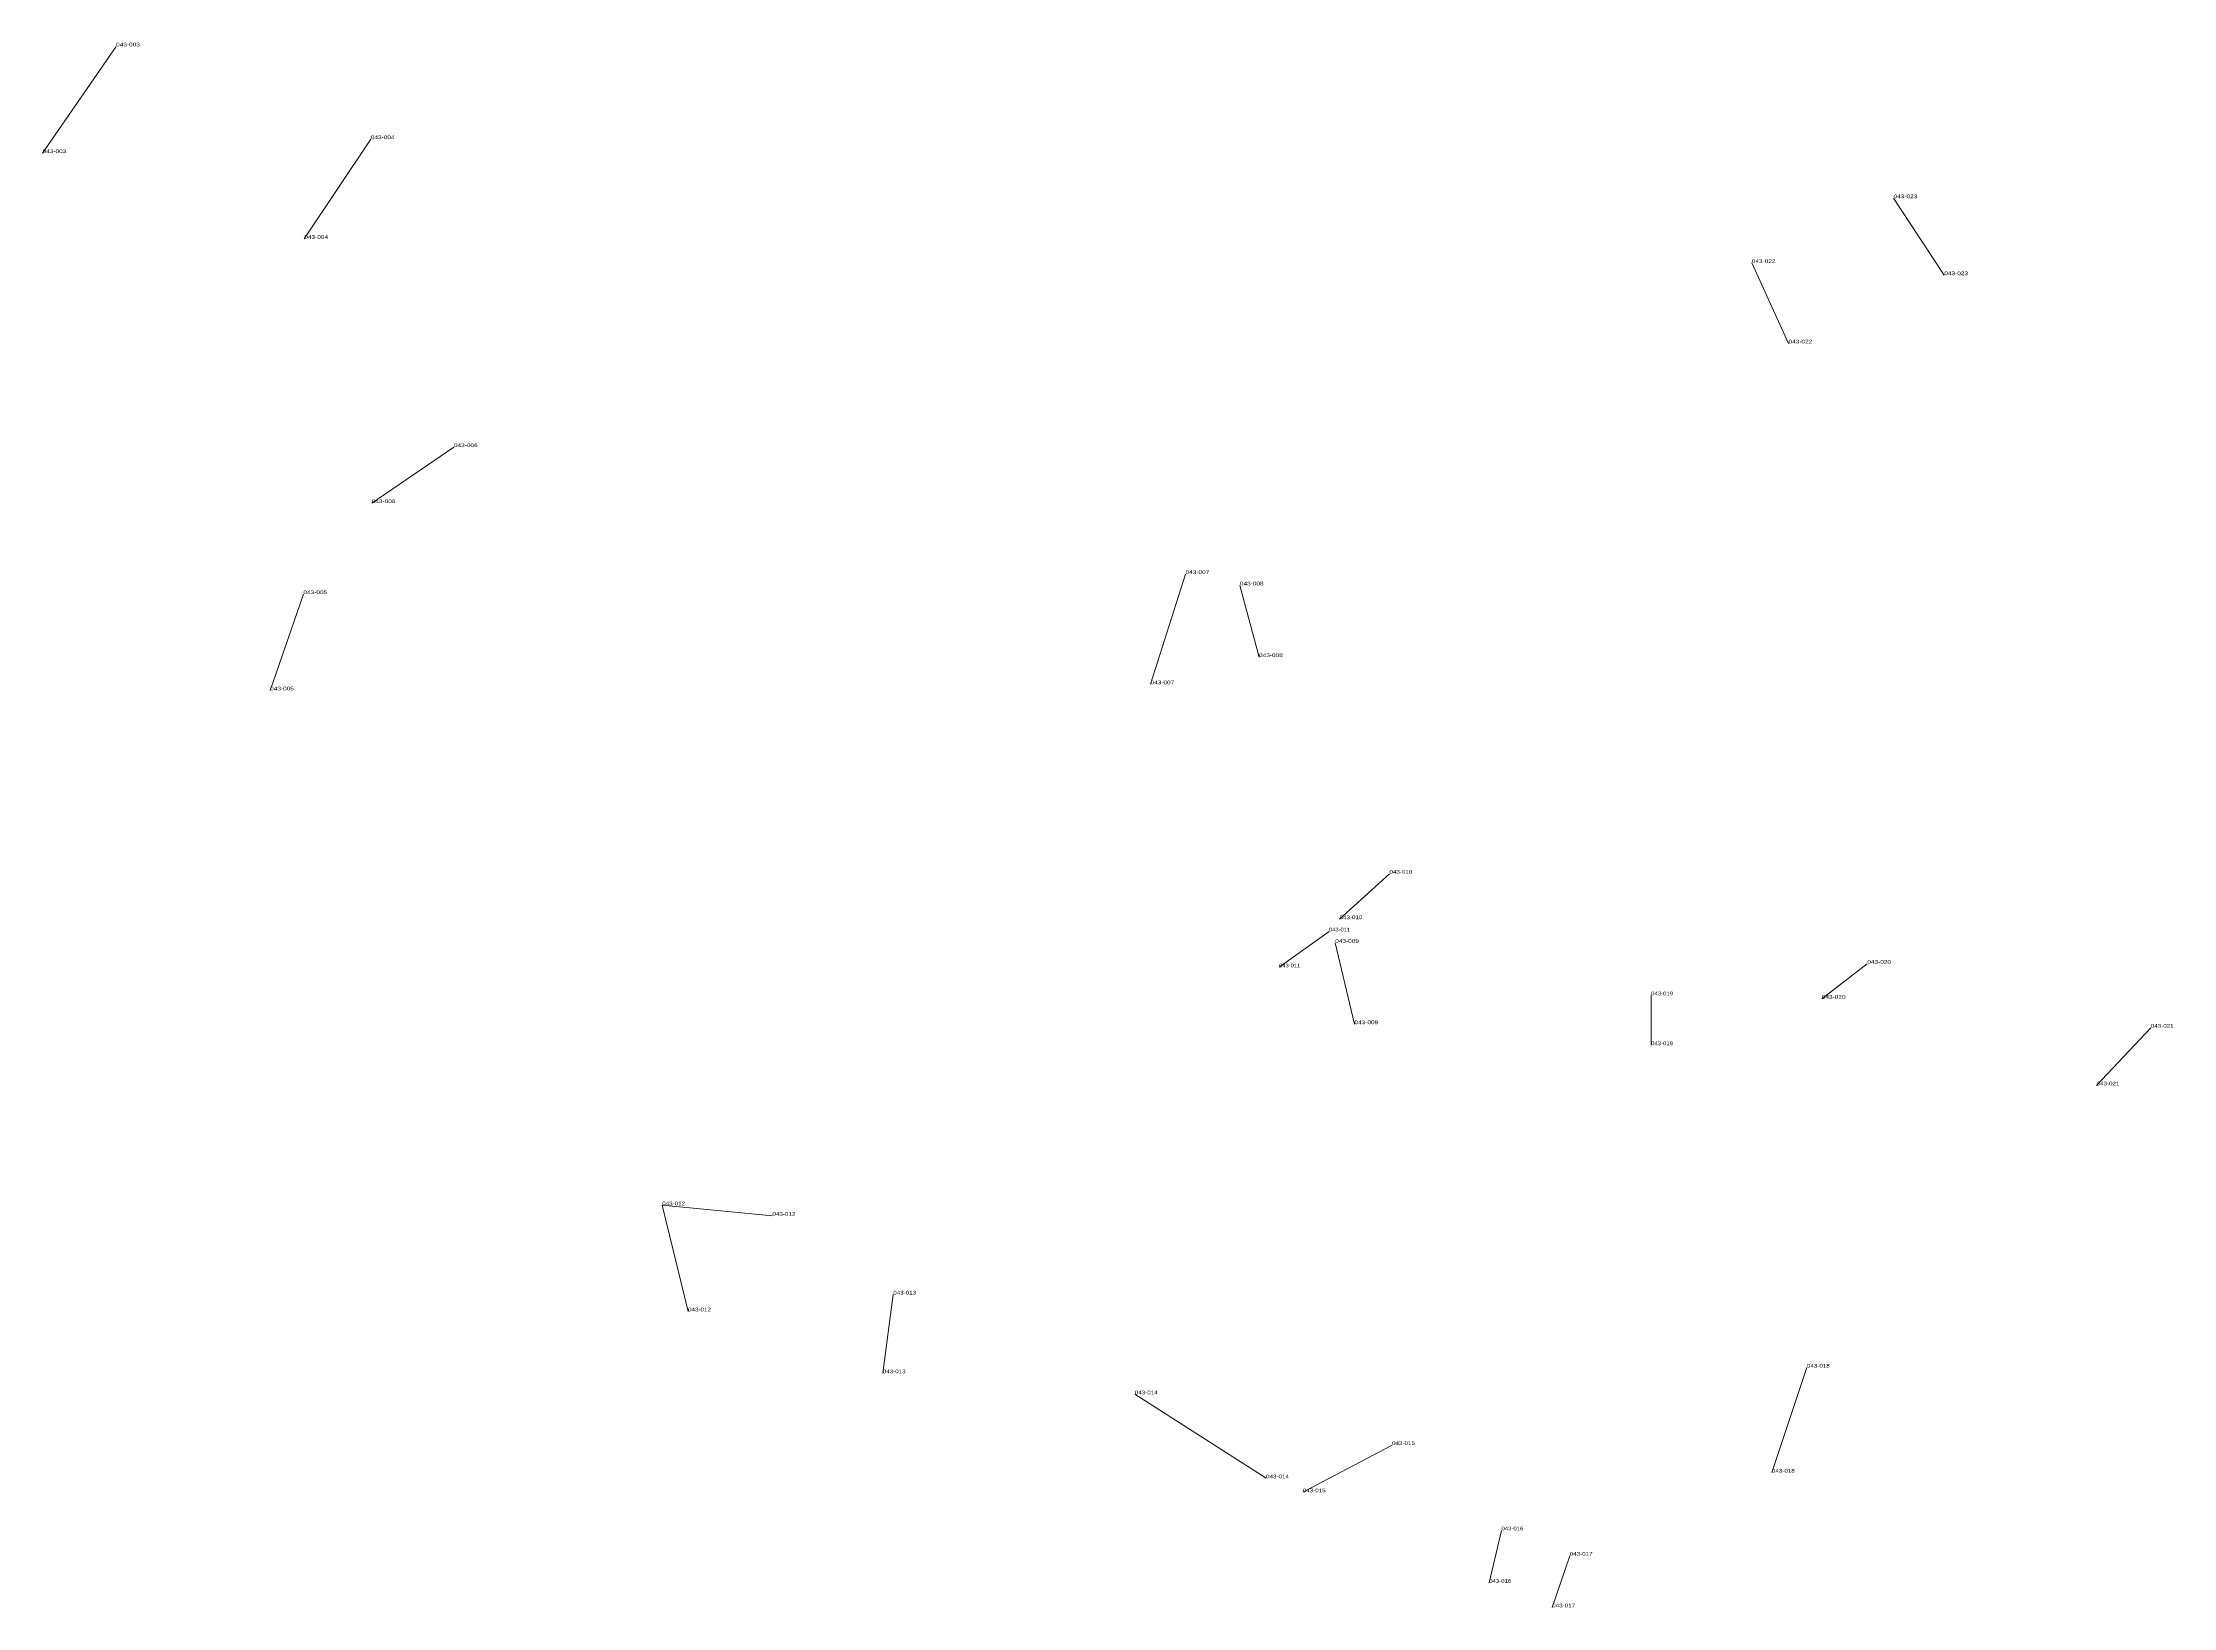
# Model space of a CAD drawing. Header units: metres. Extents: x 571156 to 607184, y 703608 to 727431.
# Drawn here: x 580611 to 581756, y 721987 to 722828 of the extents above; entities that cross this region are included whole.
import ezdxf

# ---------------------------------------------------------------- set-up
doc = ezdxf.new("R2010")
doc.units = ezdxf.units.M
doc.header["$LTSCALE"] = 0.8
doc.layers.add('60', color=7, linetype='Continuous', lineweight=13)
doc.layers.add('61', color=7, linetype='Continuous')

msp = doc.modelspace()

# ---------------------------------------------------------------- linework, layer by layer
at = {"layer": '60'}
for p, q in [((580650.27, 722826.02), (580610.77, 722768.65)), ((580650.27, 722826.02), (580610.77, 722768.65)), ((580787.11, 722776.17), (580751.37, 722722.57)), ((580787.11, 722776.17), (580751.37, 722722.57)), ((581632.56, 722703.05), (581605.29, 722744.43)), ((581632.56, 722703.05), (581605.29, 722744.43)), ((581548.86, 722666.38), (581529.11, 722709.64)), ((581548.86, 722666.38), (581529.11, 722709.64)), ((580787.58, 722580.56), (580831.78, 722610.65)), ((580787.58, 722580.56), (580831.78, 722610.65)), ((581224.88, 722542.47), (581206.07, 722483.22)), ((581224.88, 722542.47), (581206.07, 722483.22)), ((580750.9, 722531.66), (580733.03, 722479.93)), ((580750.9, 722531.66), (580733.03, 722479.93)), ((581254.04, 722536.36), (581264.38, 722497.8)), ((581254.04, 722536.36), (581264.38, 722497.8)), ((581307.64, 722356.97), (581334.44, 722381.42)), ((581307.64, 722356.97), (581334.44, 722381.42)), ((581302, 722350.39), (581275.2, 722331.11)), ((581302, 722350.39), (581275.2, 722331.11)), ((581305.29, 722344.27), (581315.63, 722300.54)), ((581305.29, 722344.27), (581315.63, 722300.54)), ((581566.73, 722314.18), (581591.18, 722332.99)), ((581566.73, 722314.18), (581591.18, 722332.99)), ((581475.04, 722316.06), (581475.04, 722289.26)), ((581475.04, 722316.06), (581475.04, 722289.26)), ((581743.54, 722298.66), (581714.38, 722267.63)), ((581743.54, 722298.66), (581714.38, 722267.63)), ((581002.94, 722197.56), (580943.69, 722203.21)), ((580957.59, 722146.17), (580943.69, 722203.21)), ((581062.19, 722112.93), (581067.83, 722155.25)), ((581062.19, 722112.93), (581067.83, 722155.25)), ((581539.93, 722059.56), (581558.74, 722115.98)), ((581539.93, 722059.56), (581558.74, 722115.98)), ((581268.14, 722056.5), (581197.61, 722101.64)), ((581268.14, 722056.5), (581197.61, 722101.64)), ((581287.89, 722048.98), (581335.85, 722074.37)), ((581287.89, 722048.98), (581335.85, 722074.37)), ((581388.05, 722000.31), (581394.63, 722028.52)), ((581388.05, 722000.31), (581394.63, 722028.52)), ((581421.9, 721987.14), (581431.31, 722014.88)), ((581421.9, 721987.14), (581431.31, 722014.88))]:
    msp.add_line(p, q, dxfattribs=at)

# ---------------------------------------------------------------- texts
for s, width, p in [('043-003', 1.3, (580610.77, 722768.65)), ('043-003', 1.3, (580610.77, 722768.65)), ('043-023', 1.3, (581605.29, 722744.43)), ('043-023', 1.3, (581605.29, 722744.43)), ('043-004', 1.3, (580751.37, 722722.57)), ('043-004', 1.3, (580751.37, 722722.57)), ('043-022', 1.3, (581529.11, 722709.64)), ('043-022', 1.3, (581529.11, 722709.64)), ('043-006', 1.3, (580831.78, 722610.65)), ('043-006', 1.3, (580831.78, 722610.65)), ('043-008', 1.3, (581264.38, 722497.8)), ('043-008', 1.3, (581264.38, 722497.8)), ('043-007', 1.3, (581206.07, 722483.22)), ('043-007', 1.3, (581206.07, 722483.22)), ('043-005', 1.3, (580733.03, 722479.93)), ('043-005', 1.3, (580733.03, 722479.93)), ('043-010', 1.25, (581334.44, 722381.42)), ('043-010', 1.25, (581334.44, 722381.42)), ('043-011', 1.15, (581275.2, 722331.11)), ('043-011', 1.15, (581275.2, 722331.11)), ('043-020', 1.3, (581591.18, 722332.99)), ('043-020', 1.3, (581591.18, 722332.99)), ('043-009', 1.3, (581315.63, 722300.54)), ('043-009', 1.3, (581315.63, 722300.54)), ('043-019', 1.2, (581475.04, 722289.26)), ('043-019', 1.2, (581475.04, 722289.26)), ('043-021', 1.25, (581714.38, 722267.63)), ('043-021', 1.25, (581714.38, 722267.63)), ('043-012', 1.25, (580943.69, 722203.21)), ('043-012', 1.25, (580943.69, 722203.21)), ('043-013', 1.25, (581067.83, 722155.25)), ('043-013', 1.25, (581067.83, 722155.25)), ('043-018', 1.25, (581558.74, 722115.98)), ('043-018', 1.25, (581558.74, 722115.98)), ('043-014', 1.25, (581197.61, 722101.64)), ('043-014', 1.25, (581197.61, 722101.64)), ('043-015', 1.25, (581335.85, 722074.37)), ('043-015', 1.25, (581335.85, 722074.37)), ('043-016', 1.2, (581394.63, 722028.52)), ('043-016', 1.2, (581394.63, 722028.52)), ('043-017', 1.25, (581431.31, 722014.88)), ('043-017', 1.25, (581431.31, 722014.88))]:
    msp.add_text(s, height=2, dxfattribs=dict(at, width=width)).set_placement(p)
at = {"layer": '61'}
for s, width, p in [('043-003', 1.3, (580650.27, 722826.02)), ('043-003', 1.3, (580650.27, 722826.02)), ('043-004', 1.3, (580787.11, 722776.17)), ('043-004', 1.3, (580787.11, 722776.17)), ('043-023', 1.3, (581632.56, 722703.05)), ('043-023', 1.3, (581632.56, 722703.05)), ('043-022', 1.3, (581548.86, 722666.38)), ('043-022', 1.3, (581548.86, 722666.38)), ('043-006', 1.3, (580787.58, 722580.56)), ('043-006', 1.3, (580787.58, 722580.56)), ('043-007', 1.3, (581224.88, 722542.47)), ('043-007', 1.3, (581224.88, 722542.47)), ('043-005', 1.3, (580750.9, 722531.66)), ('043-005', 1.3, (580750.9, 722531.66)), ('043-008', 1.3, (581254.04, 722536.36)), ('043-008', 1.3, (581254.04, 722536.36)), ('043-011', 1.15, (581302, 722350.39)), ('043-011', 1.15, (581302, 722350.39)), ('043-010', 1.25, (581307.64, 722356.97)), ('043-010', 1.25, (581307.64, 722356.97)), ('043-009', 1.3, (581305.29, 722344.27)), ('043-009', 1.3, (581305.29, 722344.27)), ('043-019', 1.2, (581475.04, 722316.06)), ('043-019', 1.2, (581475.04, 722316.06)), ('043-020', 1.3, (581566.73, 722314.18)), ('043-020', 1.3, (581566.73, 722314.18)), ('043-021', 1.25, (581743.54, 722298.66)), ('043-021', 1.25, (581743.54, 722298.66)), ('043-012', 1.25, (581002.94, 722197.56)), ('043-012', 1.25, (580957.59, 722146.17)), ('043-013', 1.25, (581062.19, 722112.93)), ('043-013', 1.25, (581062.19, 722112.93)), ('043-014', 1.25, (581268.14, 722056.5)), ('043-014', 1.25, (581268.14, 722056.5)), ('043-015', 1.25, (581287.89, 722048.98)), ('043-015', 1.25, (581287.89, 722048.98)), ('043-018', 1.25, (581539.93, 722059.56)), ('043-018', 1.25, (581539.93, 722059.56)), ('043-016', 1.2, (581388.05, 722000.31)), ('043-016', 1.2, (581388.05, 722000.31)), ('043-017', 1.25, (581421.9, 721987.14)), ('043-017', 1.25, (581421.9, 721987.14))]:
    msp.add_text(s, height=2, dxfattribs=dict(at, width=width)).set_placement(p)

doc.saveas('drawing.dxf')
